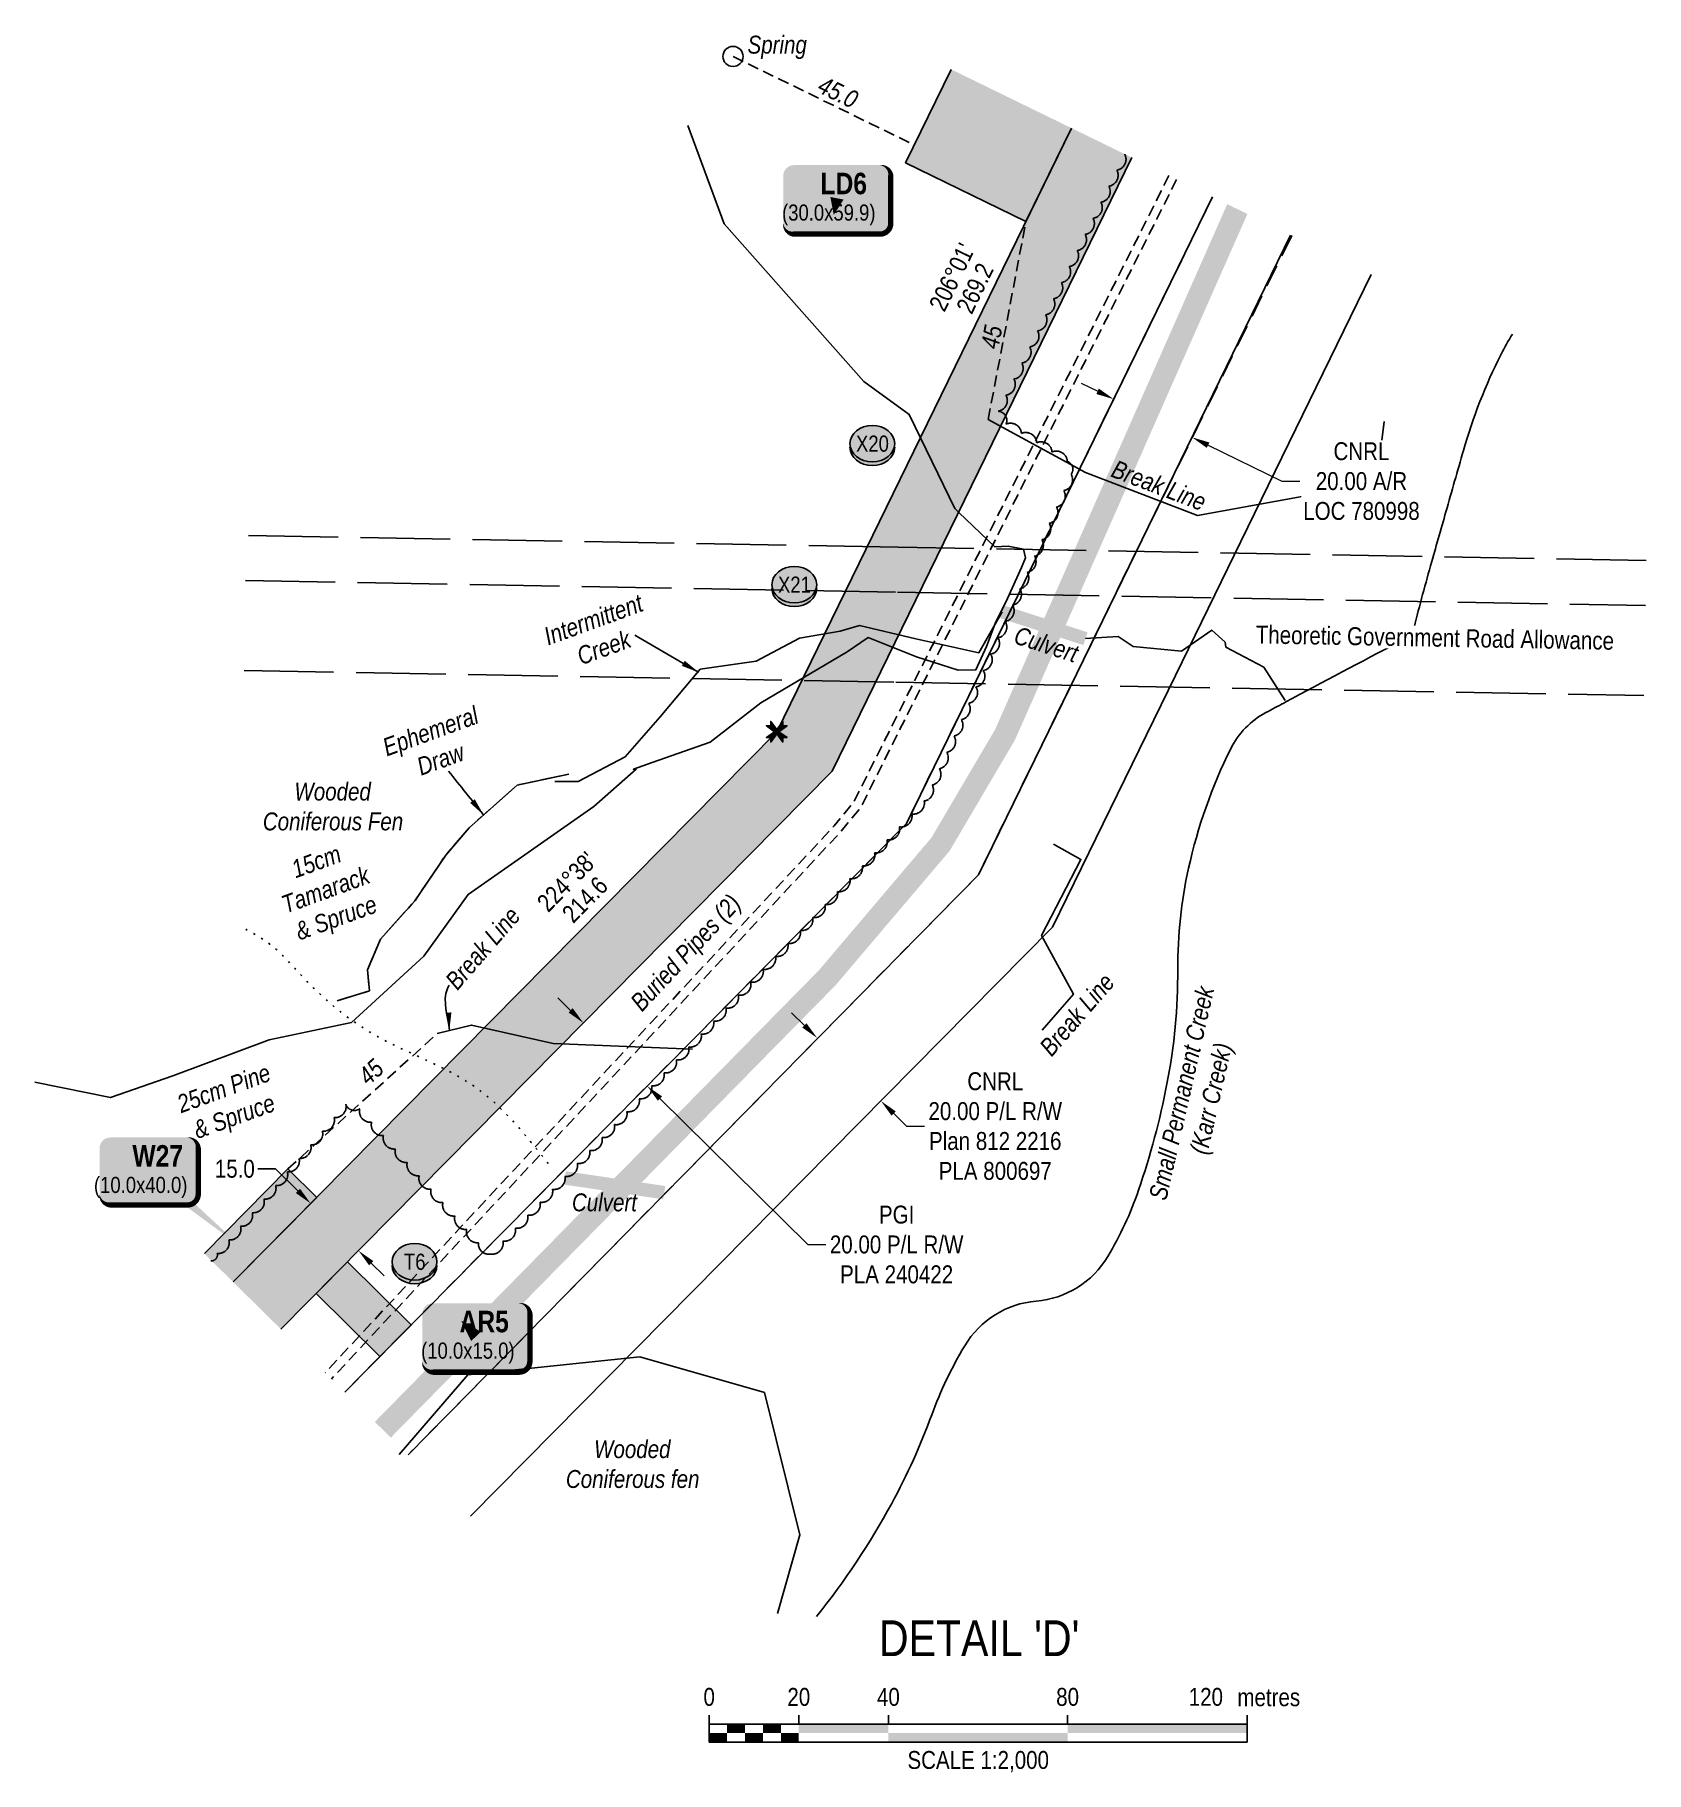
# Model space of a CAD drawing. Extents: x 406232 to 435383, y 6039561 to 6052989.
# Drawn here: x 430633 to 431531, y 6044387 to 6045356 of the extents above; entities that cross this region are included whole.
import ezdxf
from ezdxf.enums import TextEntityAlignment as Align

# ---------------------------------------------------------------- set-up
doc = ezdxf.new("R2010")
doc.units = 0
doc.header["$LTSCALE"] = 5
doc.header["$PDSIZE"] = 0.5
for name, pattern in [('0', [1, 1, 0]), ('foc-ACCESSROAD', [3.75, 2.5, -1.25]), ('foc-TIELINE', [1.875, 1.25, -0.625]), ('foc-TOPO', [1, 0.2, -0.8]), ('foc-TOPO-ephemeral', [6.25, 3.125, -0.625, 0.625, -0.625, 0.625, -0.625]), ('foc-UNSURVEYED', [12.5, 10, -2.5]), ('UG_PIPE', [1.875, 1.25, -0.625])]:
    doc.linetypes.add(name, pattern=pattern)
doc.layers.get('Defpoints').update_dxf_attribs({"color": 9})
for name, color, linetype, lineweight in [('AS-GENERAL', 48, 'Continuous', 18), ('F-AR-T', 190, 'Continuous', 9), ('F-RW-T', 190, 'Continuous', 9), ('T-TIE-T', 201, 'Continuous', 18)]:
    doc.layers.add(name, color=color, linetype=linetype, lineweight=lineweight)
for name, color, linetype in [('AS-PIPE-UG', 44, 'UG_PIPE'), ('AS-PIPE-UG-T', 44, 'Continuous'), ('AS-ROADS', 254, 'Continuous'), ('DETAIL-T', 7, 'Continuous'), ('F-AR', 190, 'foc-ACCESSROAD'), ('F-RW', 190, 'Continuous'), ('L-BD', 7, 'Continuous'), ('L-MON', 1, 'Continuous'), ('L-ROAD-T', 7, 'Continuous'), ('L-USEC', 7, 'foc-UNSURVEYED'), ('P-BUFFER-H 100m', 191, 'Continuous'), ('P-CROSSINGS', 250, 'Continuous'), ('P-PROPOSED', 10, 'Continuous'), ('P-PROPOSED-H', 21, 'Continuous'), ('P-TEMP-BLOCKS', 250, 'Continuous'), ('P-TEMP-H', 41, 'Continuous'), ('P-TEMP_LOG DECK', 46, 'Continuous'), ('P-TEMP_WORKSPACE', 46, 'Continuous'), ('P-TXT', 4, 'Continuous'), ('P-WORKAREA', 113, 'Continuous'), ('P-WORKAREA-H', 111, 'Continuous'), ('T-BUSH', 110, '0'), ('T-BUSH-T', 110, 'Continuous'), ('T-CREEK', 160, 'Continuous'), ('T-DRAW', 143, 'foc-TOPO-ephemeral'), ('T-SLOPE', 48, 'Continuous'), ('T-TIE', 201, 'foc-TIELINE'), ('T-VEGETATION-CHANGE', 104, 'foc-TOPO'), ('T-WATER', 160, 'Continuous'), ('T-WATER-T', 170, 'Continuous'), ('WETLAND', 143, 'Continuous'), ('WETLAND-T', 146, 'Continuous')]:
    doc.layers.add(name, color=color, linetype=linetype)
doc.styles.add('80', font='ARIALN.TTF', dxfattribs={"height": 10})
doc.styles.add('80CG', font='ARIALN.TTF', dxfattribs={"height": 10})
doc.styles.add('80L', font='ARIALN.TTF', dxfattribs={"height": 10})
doc.styles.add('80LS', font='ARIALNI.TTF', dxfattribs={"height": 10})
doc.styles.add('BOLD', font='ARIALNB.TTF')
doc.styles.add('Crossing', font='ARIALN.TTF', dxfattribs={"height": 10})
doc.styles.add('foc-LtypeFont', font='ARIALN.TTF', dxfattribs={"height": 7.349999999999999})
doc.linetypes.add('foc-TOPO-flowdirection-NOLINE', pattern='A,0,[">",foc-LtypeFont,S=0.3,R=0,X=0,Y=-0.945],-20,[">",foc-LtypeFont,S=0.3,R=0,X=0,Y=-0.945],0', length=20)
doc.dimstyles.new('Compass 5 000', dxfattribs={"dimscale": 5, "dimtxt": 9, "dimasz": 2, "dimexe": 0.2, "dimexo": 0.0625, "dimgap": 0.5, "dimtad": 0, "dimtih": 1, "dimtoh": 1, "dimzin": 0, "dimdsep": 46, "dimtxsty": '80CG', "dimcen": 0.1, "dimse1": 1, "dimse2": 1, "dimclrd": 256, "dimclrt": 256, "dimaunit": 1, "dimadec": 4, "dimazin": 0, "dimtfac": 0.06, "dimtofl": 0, "dimtmove": 0, "dimatfit": 1, "dimfxl": 0.2, "dimtolj": 1, "dimtzin": 0, "dimlwd": -1, "dimarcsym": 0})

msp = doc.modelspace()

# ---------------------------------------------------------------- texts
at = {"layer": 'AS-GENERAL', "insert": (431180.4054870396, 6045026.376305022), "char_height": 9.995440000000025, "attachment_point": 1, "rotation": 342.14683381936453, "style": '80L'}
msp.add_mtext_dynamic_manual_height_columns('\\pi0.56829;{\\fArial Narrow|b0|i1|c0|p34;Culvert}', width=36.8092496702588, gutter_width=49.97754999999925, heights=[0], dxfattribs=at)
at = {"layer": 'AS-GENERAL', "insert": (430931.5641550464, 6044709.550263748), "char_height": 9.995440000000025, "attachment_point": 1, "style": '80L'}
msp.add_mtext_dynamic_manual_height_columns('\\pi0.56829;{\\fArial Narrow|b0|i1|c0|p34;Culvert}', width=36.8092496702588, gutter_width=49.97754999999925, heights=[0], dxfattribs=at)
at = {"layer": 'DETAIL-T', "color": 3, "insert": (431159.2575455412, 6044461.360373212), "char_height": 19.99087359999978, "width": 223.7558729327747, "attachment_point": 5, "style": '80CG'}
msp.add_mtext("DETAIL 'D'", dxfattribs=at)
at = {"layer": 'L-BD', "color": 5, "style": '80L'}
for s, rotation, p in [("206°01'", 63.97249999998874, (431144.0541362322, 6045220.816138159)), ('269.2', 63.97249999998874, (431156.8531090468, 6045214.566057)), ("224°38'", 45.36129999999513, (430929.2274021612, 6044883.487984788))]:
    msp.add_text(s, height=9.995436799999908, rotation=rotation, dxfattribs=at).set_placement(p, align=Align.MIDDLE)
msp.add_text('214.6', height=9.995436799999908, rotation=45.36129999999513, dxfattribs=at).set_placement((430932.8339383908, 6044859.789843678))
at = {"layer": 'T-BUSH-T', "char_height": 9.990817808772773, "attachment_point": 1, "rotation": 19.99999999999989, "style": '80L'}
for s, insert in [('\\pi21.13138;{\\fArial Narrow|b0|i1|c0|p34;15cm \\P\\pi9.15058;Tamarack \\P\\pi11.23597;& Spruce}', (430754.7786247779, 6044887.488832094)), ('\\pi7.62401;{\\fArial Narrow|b0|i1|c0|p34;25cm Pine \\P\\pi11.23597;& Spruce}', (430703.6445714823, 6044761.064862932))]:
    msp.add_mtext_dynamic_manual_height_columns(s, width=68.36428745850274, gutter_width=49.97754999999924, heights=[0], dxfattribs=dict(at, insert=insert))
at = {"layer": 'T-SLOPE', "char_height": 9.99543679999995, "attachment_point": 1, "style": '80L'}
for insert, rotation in [((431235.6927327825, 6045119.010612455), 339.1035813583093), ((430860.7052619016, 6044828.963546194), 49.103245501674536), ((431192.0955147537, 6044791.903334096), 49.103245501674536)]:
    msp.add_mtext_dynamic_manual_height_columns('{\\fArial Narrow|b0|i1|c0|p34;Break Line}', width=54.55667586977341, gutter_width=49.97718399999987, heights=[0], dxfattribs=dict(at, insert=insert, rotation=rotation))
at = {"layer": 'T-TIE-T', "style": '80LS'}
for s, height, rotation, p in [('45.0', 9.99543679999995, 333.9724999999909, (431080.5286093293, 6045323.952555947)), ('45', 9.995436799999888, 79.2067387760484, (431166.2024595778, 6045187.350336883)), ('45', 9.995436799999888, 42.23526706352379, (430819.9965962134, 6044777.258920734))]:
    msp.add_text(s, height=height, rotation=rotation, dxfattribs=at).set_placement(p, align=Align.MIDDLE)
at = {"layer": 'T-WATER', "insert": (431030.0503090263, 6045355.484245631), "char_height": 9.99543679999995, "attachment_point": 1, "style": '80L'}
msp.add_mtext_dynamic_manual_height_columns('{\\fArial Narrow|b0|i1|c0|p34;Spring}', width=10.04661066535373, gutter_width=49.97718399999987, heights=[0], dxfattribs=at)
at = {"layer": 'T-WATER-T', "attachment_point": 1, "style": '80L'}
for s, width, gutter_width, insert, char_height, rotation in [('\\pi0.32611;{\\fArial Narrow|b0|i1|c0|p34;Intermittent \\P\\pi13.86018;Creek}', 57.82939733225601, 49.97718399999953, (430915.1245242187, 6045024.488146996), 9.995436799999862, 19.999999999999986), ('\\pi0.32611;{\\fArial Narrow|b0|i1|c0|p34;Ephemeral \\P\\pi14.58632;Draw}', 55.95440066104183, 49.97718399999954, (430825.1743935422, 6044962.588381311), 9.995436799999862, 19.999999999999986), ('\\pi1.04344;{\\fArial Narrow|b0|i1|c0|p34;Small Permanent Creek\\P\\pi31.04327;(Karr Creek)}', 123.4293682254424, 49.97754999999923, (431253.5441493575, 6044706.318991778), 9.995397199999928, 77.22901964408976)]:
    msp.add_mtext_dynamic_manual_height_columns(s, width=width, gutter_width=gutter_width, heights=[0], dxfattribs=dict(at, insert=insert, char_height=char_height, rotation=rotation))
at = {"layer": 'WETLAND-T', "attachment_point": 1, "style": '80L'}
for s, width, insert, char_height in [('\\pi23.82845;{\\fArial Narrow|b0|i1|c0|p34;Wooded \\P\\pi6.23075;Coniferous Fen}', 89.43182399259692, (430753.5006567487, 6044938.764530953), 9.995436799999862), ('\\pi23.82845;{\\fArial Narrow|b0|i1|c0|p34;Wooded \\P\\pi8.13643;Coniferous fen}', 89.43182399259689, (430920.6302420099, 6044571.870230955), 9.995436799999858)]:
    msp.add_mtext_dynamic_manual_height_columns(s, width=width, gutter_width=49.97718399999953, heights=[0], dxfattribs=dict(at, insert=insert, char_height=char_height))

# ---------------------------------------------------------------- blocks, each defined once
blk = doc.blocks.new('*D574')
at = {"layer": 'Defpoints', "color": 0, "transparency": 16777216}
for p in [(430985.9748869627, 6044852.702265739), (431021.542876373, 6044817.565281069), (430938.503186862, 6044804.648258196)]:
    blk.add_point(p, dxfattribs=at)
at = {"layer": 'F-RW-T', "transparency": 16777216}
for p, q in [((430931.3891472733, 6044811.676091485), (430924.2751076845, 6044818.703924773)), ((430981.1852158606, 6044762.483440237), (431063.6717186198, 6044680.996490002)), ((431063.6717186198, 6044680.996490002), (431073.6717186198, 6044680.996490002))]:
    blk.add_line(p, q, dxfattribs=at)
for points in [[(430932.5604528217, 6044812.86176475), (430930.2178417249, 6044810.49041822), (430938.503186862, 6044804.648258196)], [(430982.356521409, 6044763.669113502), (430980.0139103122, 6044761.297766972), (430974.0711762719, 6044769.511273525)]]:
    blk.add_solid(points, dxfattribs=at)
at = {"layer": 'F-RW-T', "transparency": 16777216, "insert": (431113.2112820577, 6044680.996490002), "char_height": 10, "attachment_point": 5, "style": '80CG', "bg_fill": 3, "box_fill_scale": 1.1, "bg_fill_color": 256, "bg_fill_true_color": 13158600, "bg_fill_transparency": 0}
blk.add_mtext('\\A1;PGI\\P20.00 P/L R/W\\PPLA 240422', dxfattribs=at)
blk = doc.blocks.new('*D573')
at = {"layer": 'Defpoints', "color": 0, "transparency": 16777216}
for p in [(431075.7950012917, 6044803.238936667), (431111.3503604392, 6044768.114695778), (431104.4408834036, 6044761.120411167)]:
    blk.add_point(p, dxfattribs=at)
at = {"layer": 'F-RW-T', "transparency": 16777216}
for p, q in [((431061.7714579999, 6044803.27245835), (431054.6573917451, 6044810.300264645)), ((431111.5549496589, 6044754.092604872), (431118.6690159142, 6044747.064798577)), ((431118.6690159142, 6044747.064798577), (431128.6690159147, 6044747.064798577))]:
    blk.add_line(p, q, dxfattribs=at)
for points in [[(431062.9427590491, 6044804.458136059), (431060.6001569508, 6044802.086780641), (431068.8855242552, 6044796.244652055)], [(431112.7262507081, 6044755.278282581), (431110.3836486097, 6044752.906927163), (431104.4408834036, 6044761.120411167)]]:
    blk.add_solid(points, dxfattribs=at)
at = {"layer": 'F-RW-T', "transparency": 16777216, "insert": (431168.2085793526, 6044747.064798577), "char_height": 10, "attachment_point": 5, "style": '80CG', "bg_fill": 3, "box_fill_scale": 1.1, "bg_fill_color": 256, "bg_fill_true_color": 13158600, "bg_fill_transparency": 0}
blk.add_mtext('\\A1;CNRL\\P20.00 P/L R/W\\PPlan 812 2216\\PPLA 800697', dxfattribs=at)
blk = doc.blocks.new('*D575')
at = {"layer": 'Defpoints', "color": 0, "transparency": 16777216}
for p in [(430786.4008049648, 6044703.939371939), (430774.4203144503, 6044691.806813184), (430801.0913376175, 6044665.470081871)]:
    blk.add_point(p, dxfattribs=at)
at = {"layer": 'P-TXT', "transparency": 16777216}
for p, q in [((430766.8475769432, 6044723.247521816), (430756.8475769437, 6044723.247521817)), ((430779.2852851665, 6044710.965706546), (430766.8475769432, 6044723.247521816)), ((430820.1873479299, 6044670.57630602), (430827.3028677278, 6044663.549971413))]:
    blk.add_line(p, q, dxfattribs=at)
for points in [[(430780.4563409341, 6044712.151626512), (430778.1142293983, 6044709.779786579), (430786.4008049648, 6044703.939371939)], [(430821.3584036976, 6044671.762225986), (430819.0162921618, 6044669.390386053), (430813.0718281316, 6044677.602640627)]]:
    blk.add_solid(points, dxfattribs=at)
at = {"layer": 'P-TXT', "transparency": 16777216, "insert": (430744.0951894945, 6044723.247521817), "char_height": 10, "attachment_point": 5, "style": '80CG'}
blk.add_mtext('\\A1;15.0', dxfattribs=at)
blk = doc.blocks.new('TEMP')
h = blk.add_hatch(color=255)
h.dxf.hatch_style = 1
h.paths.add_polyline_path([(-5.274161e-10, 0.2514284397220763), (-0.6656854269836912, 1.152061669657268), (-0.6656854269836914, 0.6656854303339061), (-1.152061663105632, 0.6656854303339061), (-0.2514284404497629, 5.273253e-10), (-1.152061661774314, -0.665685419564579), (-0.6656854224511335, -0.6656854195645793), (-0.6656854224511335, -1.152061655686338), (-5.273251e-10, -0.2514284436956587), (0.6656854183820542, -1.152061663420681), (0.6656854183820542, -0.6656854208922597), (1.152061656810019, -0.6656854053035205), (0.2514284429676993, 5.273253e-10), (1.152061671303363, 0.6656854258011663), (0.6656854287749412, 0.6656854258011663), (0.6656854131859291, 1.15206166422904)])
h.paths.add_polyline_path([(0.5656854229146121, 0.8485281473411305), (0.5656854319800914, 0.5656854258011663), (0.8485281444547581, 0.5656854258011663), (0.0831890339399251, 0), (0.8485281399220186, -0.5656854150320215), (0.5656854183820542, -0.5656854240973189), (0.5656854183820542, -0.8485281365719859), (0, -0.08318903609469999), (-0.5656854224511337, -0.8485281320390644), (-0.5656854224511337, -0.5656854195645792), (-0.8485281349258001, -0.5656854195645794), (-0.0831890328488955, 0), (-0.8485281394583584, 0.5656854303339058), (-0.5656854269836913, 0.5656854303339061), (-0.5656854269836913, 0.8485281428085727), (0, 0.0831890306941206)], flags=16)
h = blk.add_hatch(color=1)
h.dxf.hatch_style = 1
h.paths.add_polyline_path([(0, 0.0831890306941205), (-0.5656854269836911, 0.8485281428085727), (-0.5656854269836912, 0.5656854303339061), (-0.8485281394583578, 0.5656854303339061), (-0.0831890328488953, -1e-16), (-0.8485281349258001, -0.5656854195645793), (-0.5656854224511337, -0.5656854195645793), (-0.5656854224511337, -0.848528132039064), (0, -0.08318903609469999), (0.5656854183820542, -0.8485281365719856), (0.5656854183820542, -0.5656854240973191), (0.8485281399220184, -0.5656854150320213), (0.0831890339399251, -1e-16), (0.8485281444547581, 0.5656854258011663), (0.5656854319800914, 0.5656854258011663), (0.5656854229146121, 0.8485281473411308)])
at = {"color": 1}
for p, q in [((-0.0831890328488953, 0), (0.0831890339399252, 0)), ((0, 0.0831890306941205), (0, -0.08318903609469999))]:
    blk.add_line(p, q, dxfattribs=at)
at = {"color": 255, "flags": 128}
blk.add_lwpolyline([(-0.251428440449763, 5.27325e-10), (-1.152061663105632, 0.6656854303339061), (-0.6656854269836914, 0.6656854303339061), (-0.6656854269836914, 1.152061669657268), (-5.274159999999999e-10, 0.2514284397220763), (0.6656854131859291, 1.15206166422904), (0.6656854287749412, 0.6656854258011663), (1.152061671303363, 0.6656854258011663), (0.2514284429676991, 5.27325e-10), (1.152061656810019, -0.6656854053035204), (0.6656854183820542, -0.6656854208922596), (0.6656854183820542, -1.152061663420681), (-5.27325e-10, -0.2514284436956586), (-0.6656854224511335, -1.152061655686338), (-0.6656854224511335, -0.6656854195645793), (-1.152061661774314, -0.6656854195645793)], close=True, dxfattribs=at)
at = {"color": 1, "flags": 128}
blk.add_lwpolyline([(-0.0831890328488953, 0), (-0.8485281394583578, 0.5656854303339061), (-0.5656854269836913, 0.5656854303339061), (-0.5656854269836913, 0.8485281428085727), (0, 0.0831890306941205), (0.5656854229146121, 0.8485281473411305), (0.5656854319800914, 0.5656854258011663), (0.8485281444547581, 0.5656854258011663), (0.0831890339399252, 0), (0.8485281399220184, -0.5656854150320214), (0.5656854183820542, -0.5656854240973189), (0.5656854183820542, -0.8485281365719856), (0, -0.08318903609469999), (-0.5656854224511335, -0.848528132039064), (-0.5656854224511335, -0.5656854195645792), (-0.8485281349258001, -0.5656854195645792)], close=True, dxfattribs=at)
blk = doc.blocks.new('*D576')
at = {"layer": 'Defpoints', "color": 0, "transparency": 16777216}
for p in [(431249.5448304645, 6045184.004450556), (431293.19040319, 6045162.719800327), (431277.9224241413, 6045131.41180688)]:
    blk.add_point(p, dxfattribs=at)
at = {"layer": 'F-AR-T', "transparency": 16777216}
for p, q in [((431225.2886904327, 6045157.079716414), (431216.300529449, 6045161.462975719)), ((431286.910585125, 6045127.028547575), (431328.1360497777, 6045106.924112212)), ((431328.1360497777, 6045106.924112212), (431338.1360497773, 6045106.924112212))]:
    blk.add_line(p, q, dxfattribs=at)
for points in [[(431226.0192336498, 6045158.577743245), (431224.5581472151, 6045155.581689583), (431234.2768514163, 6045152.69645711)], [(431287.6411283421, 6045128.526574406), (431286.1800419074, 6045125.530520744), (431277.9224241413, 6045131.41180688)]]:
    blk.add_solid(points, dxfattribs=at)
at = {"layer": 'F-AR-T', "transparency": 16777216, "insert": (431372.4505108963, 6045106.924112211), "char_height": 10, "attachment_point": 5, "style": '80CG', "bg_fill": 3, "box_fill_scale": 1.1, "bg_fill_color": 256, "bg_fill_true_color": 13158600, "bg_fill_transparency": 0}
blk.add_mtext('\\A1;CNRL\\P20.00 A/R\\PLOC 780998', dxfattribs=at)
blk = doc.blocks.new('*U379')
at = {"color": 0}
for p, q in [((-150.0000000000342, 0), (-150.0000000000342, 15.00000000000273)), ((-150.0000000000342, 10.00000000000182), (150.2392182250246, 10.00000000000159)), ((-100.0000000000232, 10.00000000000182), (-100.0000000000232, 15.00000000000273)), ((-50.00000000001134, 10.00000000000182), (-50.00000000001134, 15.00000000000273)), ((50.00000000001134, 10.00000000000182), (50.00000000001134, 15.00000000000273)), ((150.2392182250246, -2.274e-13), (150.2392182250246, 15.0000000000025)), ((-150.0000000000342, 0), (150.2392182250246, -2.274e-13))]:
    blk.add_line(p, q, dxfattribs=at)
for points in [[(-140.0000000000342, 10.00000000000091), (-130.0000000000232, 10.00000000000091), (-140.0000000000342, 5), (-130.0000000000232, 5)], [(-120.0000000000342, 10.00000000000091), (-110.0000000000233, 10.00000000000091), (-120.0000000000342, 5), (-110.0000000000233, 5)], [(-100.0000000000232, 10.00000000000182), (-50.00000000001134, 10.00000000000182), (-100.0000000000232, 5.000000000000909), (-50.00000000001134, 5.000000000000909)], [(50.00000000001134, 10.00000000000182), (150.2392182250246, 10.00000000000159), (50.00000000001134, 5.000000000000909), (150.2392182250246, 5.000000000000682)], [(-150.0000000000342, 5.000000000000909), (-140.0000000000233, 5.000000000000909), (-150.0000000000342, 0), (-140.0000000000233, 0)], [(-130.0000000000342, 5.000000000000909), (-120.0000000000233, 5.000000000000909), (-130.0000000000342, 0), (-120.0000000000233, 0)], [(-110.0000000000342, 5.000000000000909), (-100.0000000000232, 5.000000000000909), (-110.0000000000342, 0), (-100.0000000000232, 0)], [(-50.00000000001134, 5.000000000000909), (50.00000000001134, 5.000000000000909), (-50.00000000001134, 0), (50.00000000001134, 0)]]:
    blk.add_solid(points, dxfattribs=at)
at = {"color": 0, "style": '80'}
blk.add_text('metres', height=10.00000000000227, dxfattribs=at).set_placement((162.2392182250246, 20.0000000000025), align=Align.CENTER)
for s, insert, char_height, attachment_point in [('0', (-150.0000000000342, 30.21145975443656), 10, 2), ('20', (-100.0000000000232, 30.21145975443656), 10, 2), ('40', (-50.00000000001134, 30.21145975443656), 10, 2), ('80', (50.00000000001134, 30.21145975443656), 10, 2), ('120', (136.6959500629242, 30.21828103683765), 10, 3), ('SCALE 1:2,000', (0.1196091124951968, -5.000000000000114), 10.00000000000227, 2)]:
    blk.add_mtext(s, dxfattribs=dict(at, insert=insert, char_height=char_height, attachment_point=attachment_point))
blk = doc.blocks.new('*U536')
h = blk.add_hatch(color=191)
edge = h.paths.add_edge_path()
edge.add_line((-23.99999999999998, -20), (23.99999999999998, -20))
edge.add_arc((23.99999999999998, -14), 6, 270, 360)
edge.add_line((29.99999999999998, -14), (29.99999999999998, 12.5))
edge.add_arc((23.99999999999998, 12.5), 6, 0, 90)
edge.add_line((23.99999999999998, 18.5), (-23.99999999999998, 18.5))
edge.add_arc((-23.99999999999998, 12.5), 6, 90, 180)
edge.add_line((-29.99999999999998, 12.5), (-29.99999999999998, -14))
edge.add_arc((-23.99999999999998, -14), 6, 180, 270)
at = {"color": 250, "flags": 128}
blk.add_lwpolyline([(-23.99999999999998, -20, 3, 3, 0), (23.99999999999998, -20, 3, 3, 0.414213562373095), (29.99999999999998, -14, 3, 3, 0), (29.99999999999998, 12.5, 3, 0, 0.414213562373095), (23.99999999999998, 18.5, 0, 0, 0), (-23.99999999999998, 18.5, 0, 0, 0.414213562373095), (-29.99999999999998, 12.5, 0, 0, 0), (-29.99999999999998, -14, 0, 3, 0.414213562373095)], format="xyseb", close=True, dxfattribs=at)
at = {"flags": 128}
blk.add_lwpolyline([(-1.823643139789645, -9.321823147939796, 0, 7.5, 0), (-3.398394867633905e-15, 0, 0, 0, 0)], format="xyseb", dxfattribs=at)
at = {"color": 250}
for tag, p, height, style in [('TEMP_AREA_W1_001', (-9.212824010914055, 2.244292974654144), 12, 'BOLD'), ('ENTER_TEXT_001', (-30.65893587994544, -12.47010782646594), 9, '80')]:
    blk.add_attdef(tag, p, '', height=height, dxfattribs=dict(at, style=style))
blk = doc.blocks.new('xing2')
h = blk.add_hatch(color=50)
h.dxf.hatch_style = 1
edge = h.paths.add_edge_path()
edge.add_ellipse((0, 0), major_axis=(-12.5, 0), ratio=0.8162973455633619, start_angle=0, end_angle=360)
h = blk.add_hatch(color=250)
h.dxf.hatch_style = 1
edge = h.paths.add_edge_path()
edge.add_ellipse((0, -2.047489049626165), major_axis=(-12.5, 0), ratio=0.8162973455633619, start_angle=0, end_angle=180)
edge.add_line((12.5, -2.047489049626165), (12.5, 0))
edge.add_ellipse((0, 0), major_axis=(-12.5, 0), ratio=0.8162973455633619, start_angle=0, end_angle=180, ccw=False)
edge.add_line((-12.5, 0), (-12.5, -2.047489049626165))
at = {"color": 250}
blk.add_ellipse((0, 0), major_axis=(-12.5, 0), ratio=0.8162973455633619, dxfattribs=at)
blk.add_ellipse((0, -2.047489049626165), major_axis=(-12.5, 0), ratio=0.8162973455633619, start_param=0, end_param=3.141592653589793, dxfattribs=at)
at = {"color": 250, "style": 'Crossing'}
blk.add_attdef('CROSSING', text='', height=9, dxfattribs=at).set_placement((0.08916442567715421, 0.0199513138486509), align=Align.MIDDLE_CENTER)
at = {"color": 250, "style": 'Crossing', "flags": 1}
for tag, p in [('OWNER', (0.08916442567715421, -12.49201765665748)), ('DESCRIPTION', (0.08916442567715421, -25.770021277247)), ('LOCATION', (0.08916442567715421, -39.30337514164421)), ('DWG_REF', (0.08916442567715421, -52.83672900604233))]:
    blk.add_attdef(tag, text='', height=9, dxfattribs=at).set_placement(p, align=Align.MIDDLE_CENTER)
blk = doc.blocks.new('xing3')
h = blk.add_hatch(color=250)
h.dxf.hatch_style = 1
edge = h.paths.add_edge_path()
edge.add_ellipse((0, -2.047489049626165), major_axis=(-12.5, 0), ratio=0.8162973455633619, start_angle=0, end_angle=180)
edge.add_line((12.5, -2.047489049626165), (12.5, 0))
edge.add_ellipse((0, 0), major_axis=(-12.5, 0), ratio=0.8162973455633619, start_angle=0, end_angle=180, ccw=False)
edge.add_line((-12.5, 0), (-12.5, -2.047489049626165))
at = {"layer": 'P-BUFFER-H 100m'}
h = blk.add_hatch(color=256, dxfattribs=at)
h.dxf.hatch_style = 1
edge = h.paths.add_edge_path()
edge.add_ellipse((0, 0), major_axis=(-12.5, 0), ratio=0.8162973455633619, start_angle=0, end_angle=360)
at = {"color": 250}
blk.add_ellipse((0, 0), major_axis=(-12.5, 0), ratio=0.8162973455633619, dxfattribs=at)
blk.add_ellipse((0, -2.047489049626165), major_axis=(-12.5, 0), ratio=0.8162973455633619, start_param=0, end_param=3.141592653589793, dxfattribs=at)
at = {"color": 250, "style": 'Crossing'}
blk.add_attdef('CROSSING', text='', height=9, dxfattribs=at).set_placement((0.08916442567715421, 0.0199513138486509), align=Align.MIDDLE_CENTER)
at = {"color": 250, "style": 'Crossing', "flags": 1}
for tag, p in [('OWNER', (0.08916442567715421, -12.49201765665748)), ('DESCRIPTION', (0.08916442567715421, -25.770021277247)), ('LOCATION', (0.08916442567715421, -39.30337514164421)), ('DWG_REF', (0.08916442567715421, -52.83672900604233))]:
    blk.add_attdef(tag, text='', height=9, dxfattribs=at).set_placement(p, align=Align.MIDDLE_CENTER)
blk = doc.blocks.new('*U607')
h = blk.add_hatch(color=111)
edge = h.paths.add_edge_path()
edge.add_line((-23.99999999999998, -20), (23.99999999999998, -20))
edge.add_arc((23.99999999999998, -14), 6, 270, 360)
edge.add_line((29.99999999999998, -14), (29.99999999999998, 12.5))
edge.add_arc((23.99999999999998, 12.5), 6, 0, 90)
edge.add_line((23.99999999999998, 18.5), (-23.99999999999998, 18.5))
edge.add_arc((-23.99999999999998, 12.5), 6, 90, 180)
edge.add_line((-29.99999999999998, 12.5), (-29.99999999999998, -14))
edge.add_arc((-23.99999999999998, -14), 6, 180, 270)
at = {"color": 250, "flags": 128}
blk.add_lwpolyline([(-23.99999999999998, -20, 3, 3, 0), (23.99999999999998, -20, 3, 3, 0.414213562373095), (29.99999999999998, -14, 3, 3, 0), (29.99999999999998, 12.5, 3, 0, 0.414213562373095), (23.99999999999998, 18.5, 0, 0, 0), (-23.99999999999998, 18.5, 0, 0, 0.414213562373095), (-29.99999999999998, 12.5, 0, 0, 0), (-29.99999999999998, -14, 0, 3, 0.414213562373095)], format="xyseb", close=True, dxfattribs=at)
at = {"flags": 128}
blk.add_lwpolyline([(-8.377104124912258, 8.773261924962128, 0, 7.5, 0), (-3.398394867633904e-15, -1.97215226305253e-31, 0, 0, 0)], format="xyseb", dxfattribs=at)
at = {"color": 250}
for tag, p, height, style in [('TEMP_AREA_W1_001', (-9.212824010914055, 2.244292974654144), 12, 'BOLD'), ('ENTER_TEXT_001', (-30.65893587994544, -12.47010782646594), 9, '80')]:
    blk.add_attdef(tag, p, '', height=height, dxfattribs=dict(at, style=style))
blk = doc.blocks.new('*U1028')
h = blk.add_hatch(color=191)
edge = h.paths.add_edge_path()
edge.add_line((-21.49999999999998, -19.14915521729633), (21.49999999999998, -19.14915521729633))
edge.add_arc((21.49999999999998, -13.14915521729633), 6, 270, 360)
edge.add_line((27.49999999999998, -13.14915521729633), (27.49999999999998, 12.5))
edge.add_arc((21.49999999999998, 12.5), 6, 0, 90)
edge.add_line((21.49999999999998, 18.5), (-21.49999999999998, 18.5))
edge.add_arc((-21.49999999999998, 12.5), 6, 90, 180)
edge.add_line((-27.49999999999998, 12.5), (-27.49999999999998, -13.14915521729633))
edge.add_arc((-21.49999999999998, -13.14915521729633), 6, 180, 270)
at = {"color": 250, "flags": 128}
blk.add_lwpolyline([(-21.49999999999998, -19.14915521729633, 3, 3, 0), (21.49999999999998, -19.14915521729633, 3, 3, 0.414213562373095), (27.49999999999998, -13.14915521729633, 3, 3, 0), (27.49999999999998, 12.5, 3, 0, 0.414213562373095), (21.49999999999998, 18.5, 0, 0, 0), (-21.49999999999998, 18.5, 0, 0, 0.414213562373095), (-27.49999999999998, 12.5, 0, 0, 0), (-27.49999999999998, -13.14915521729633, 0, 3, 0.414213562373095)], format="xyseb", close=True, dxfattribs=at)
at = {"flags": 128}
blk.add_lwpolyline([(52.29815469492784, -43.20008055797814, 0, 7.5, 0), (-3.398394867633905e-15, 0, 0, 0, 0)], format="xyseb", dxfattribs=at)
at = {"color": 250}
for tag, p, height, style in [('TEMP_AREA_W1_001', (-9.212824010914055, 2.244292974654144), 12, 'BOLD'), ('ENTER_TEXT_001', (-30.65893587994544, -12.47010782646594), 9, '80')]:
    blk.add_attdef(tag, p, '', height=height, dxfattribs=dict(at, style=style))

# ---------------------------------------------------------------- dimensions: what is measured, and where the dimension line sits
at = {"layer": 'P-TXT'}
dim = msp.add_linear_dim(base=(430786.4008049648, 6044703.939371939), p1=(430801.0913376173, 6044665.470081873), p2=(430774.42031445, 6044691.806813186), angle=135.36132936891897, text='15.0', dimstyle='Compass 5 000', dxfattribs=at)
dim.commit()
dim.dimension.update_dxf_attribs({"geometry": '*D575', "text_midpoint": (430744.0951894945, 6044723.247521817), "dimtype": 161})

# ---------------------------------------------------------------- hatches: boundary and pattern name
at = {"layer": 'P-PROPOSED-H'}
h = msp.add_hatch(color=256, dxfattribs=at)
h.dxf.hatch_style = 1
h.paths.add_polyline_path([(430743.1409069101, 6044660.130376413), (430769.8119300818, 6044633.793645135), (431077.3103177004, 6044945.195106665), (431244.448226224, 6045287.461631209), (431210.7667188119, 6045303.90921314), (431046.3238521199, 6044967.161619696)])
at = {"layer": 'P-TEMP-H'}
h = msp.add_hatch(color=256, dxfattribs=at)
h.dxf.hatch_style = 1
h.paths.add_polyline_path([(431210.7667188112, 6045303.909213119), (431143.6282473739, 6045336.694726433), (431118.184494325, 6045284.590778222), (431185.3229657636, 6045251.80526493)])
h = msp.add_hatch(color=256, dxfattribs=at)
h.dxf.hatch_style = 1
h.paths.add_polyline_path([(430727.0938978855, 6044675.976253901), (430743.1409069136, 6044660.130376443), (430789.7560873851, 6044707.337242905), (430773.7090783569, 6044723.183120373)])
at = {"layer": 'P-WORKAREA-H'}
h = msp.add_hatch(color=256, dxfattribs=at)
h.dxf.hatch_style = 1
h.paths.add_polyline_path([(430806.9432251911, 6044671.396247407), (430842.5044485361, 6044636.280744733), (430824.9466276648, 6044618.500062663), (430789.3854043166, 6044653.615565242)])

# ---------------------------------------------------------------- linework, layer by layer
at = {"layer": 'AS-GENERAL', "const_width": 7.49999999999995, "flags": 128}
for points in [[(431218.4987728445, 6045019.070362478), (431172.0205652114, 6045034.040470685)], [(430928.2380652113, 6044718.192970715), (430983.6030652077, 6044709.962970654)]]:
    msp.add_lwpolyline(points, dxfattribs=at)
at = {"layer": 'AS-PIPE-UG', "flags": 128}
for points in [[(431265.0511936705, 6045277.400650503), (431102.6755652091, 6044954.665470681), (431089.2305652091, 6044927.680470625), (431078.3605652092, 6044914.632970668), (430794.4567596783, 6044609.457711301)], [(431269.3883075674, 6045275.28272168), (431106.9244173432, 6044952.372114218), (431093.1430868833, 6044924.712076801), (431081.6670580822, 6044910.937147121), (430797.9721236752, 6044605.986408483)]]:
    msp.add_lwpolyline(points, dxfattribs=at)
at = {"layer": 'AS-ROADS', "const_width": 12.49424649999993, "flags": 128}
msp.add_lwpolyline([(430826.6277882814, 6044577.68991106), (431074.595565206, 6044829.967970518), (431137.7080652026, 6044904.367970665), (431173.6355652027, 6044965.410470611), (431302.9605652009, 6045258.177970631), (431303.2397983771, 6045258.752132312)], dxfattribs=at)
at = {"layer": 'F-AR'}
for points in [[(430805.3731534235, 6044598.678142508), (431118.6254414498, 6044915.906538649), (431118.6254414498, 6044915.906538649), (431289.3567248443, 6045265.531608824)], [(431333.5357840508, 6045243.957791265), (431250.0862770478, 6045074.331959703), (431213.6230720127, 6044999.565839591), (431158.8872857874, 6044887.350505351), (430840.7888941355, 6044563.706299021)]]:
    msp.add_lwpolyline(points, dxfattribs=at)
at = {"layer": 'F-RW'}
for points in [[(430769.8119301067, 6044633.793645107), (431077.3103176946, 6044945.195106653), (431244.4482262339, 6045287.461631203)], [(431289.3567248443, 6045265.531608824), (431118.6254414498, 6044915.906538649), (430805.3731534235, 6044598.678142508)], [(430840.7888941364, 6044563.706299019), (431158.8872857874, 6044887.350505351), (431213.6230720127, 6044999.565839591), (431250.0862770478, 6045074.331959703), (431332.9477869729, 6045244.244926013)], [(431377.8610593082, 6045222.312572497), (431305.2164009167, 6045073.34924484), (431268.7535685463, 6044998.583451355), (431200.2203548725, 6044858.075488669), (430875.5303901411, 6044529.400249387)]]:
    msp.add_lwpolyline(points, dxfattribs=at)
at = {"layer": 'L-USEC'}
for p, q in [((431114.1411556221, 6045070.137849334), (430750.5637338803, 6045076.617692008)), ((431531.2819752608, 6045062.704220667), (431114.1411556221, 6045070.137849334)), ((430750.1158693337, 6045051.488465189), (431113.743847437, 6045045.008549122)), ((431113.7439679889, 6045045.008546916), (431530.8341063893, 6045037.574924774)), ((430749.220084724, 6045001.226896516), (431112.8481771863, 6044994.746978408)), ((431112.8481771863, 6044994.746978408), (431529.9383155933, 6044987.313356265))]:
    msp.add_line(p, q, dxfattribs=at)
at = {"layer": 'P-TEMP_LOG DECK', "flags": 128}
msp.add_lwpolyline([(431143.6282473737, 6045336.694726434), (431118.184494325, 6045284.590778222), (431185.3229657636, 6045251.80526493), (431210.7667188113, 6045303.909213119)], dxfattribs=at)
at = {"layer": 'P-TEMP_WORKSPACE', "flags": 128}
msp.add_lwpolyline([(430743.1409069148, 6044660.130376444), (430789.7560873851, 6044707.337242905), (430773.7090783569, 6044723.183120373), (430727.0938978854, 6044675.9762539)], dxfattribs=at)
at = {"layer": 'P-WORKAREA', "flags": 128}
msp.add_lwpolyline([(430806.9432251911, 6044671.396247407), (430842.5044485361, 6044636.280744733), (430824.9466276648, 6044618.500062663), (430789.3854043166, 6044653.615565242)], close=True, dxfattribs=at)
at = {"layer": 'T-BUSH', "flags": 128}
msp.add_lwpolyline([(431240.3960945375, 6045289.450556078, -0.52056705), (431235.9827459583, 6045280.482216734, -0.52056705), (431231.5693973755, 6045271.51387736, -0.52056705), (431227.1560487963, 6045262.545537986, -0.52056705), (431222.7427002135, 6045253.577198612, -0.52056705), (431218.3293516324, 6045244.608859208, -0.52056705), (431213.9160030533, 6045235.640519835, -0.52056705), (431209.5026544704, 6045226.672180461, -0.52056705), (431205.0893058912, 6045217.703841116, -0.52056705), (431200.6759573083, 6045208.735501743, -0.52056705), (431196.2626087292, 6045199.767162369, -0.52056705), (431191.8492601463, 6045190.798822965, -0.52056705), (431187.4359115653, 6045181.830483591, -0.52056705), (431183.0225629861, 6045172.862144218, -0.52056705), (431178.6092144033, 6045163.893804873, -0.52056705), (431174.1958658241, 6045154.925465499, -0.52056705), (431169.7825172412, 6045145.957126125, -0.52056705), (431174.2634735095, 6045138.777628832, -0.52056705), (431182.8006329142, 6045133.579007301, -0.52056705), (431191.3377923206, 6045128.380385742, -0.52056705), (431199.8749517252, 6045123.181764152, -0.52056705), (431208.412111128, 6045117.983142592, -0.52056705), (431210.5031500342, 6045110.778492364, -0.52056705), (431206.4234833489, 6045101.653522445, -0.52056705), (431202.3438166635, 6045092.528552467, -0.52056705), (431198.2641499783, 6045083.403582549, -0.52056705), (431194.184483293, 6045074.278612571, -0.52056705), (431190.1048166077, 6045065.153642652, -0.52056705), (431186.0251499224, 6045056.028672674, -0.52056705), (431181.9454832371, 6045046.903702755, -0.52056705), (431177.8658165518, 6045037.778732806, -0.52056705), (431173.7861498665, 6045028.653762829, -0.52056705), (431169.7064831812, 6045019.528792909, -0.52056705), (431165.626816496, 6045010.403822931, -0.52056705), (431161.5471498106, 6045001.278853012, -0.52056705), (431157.4674831253, 6044992.153883034, -0.52056705), (431153.3878164401, 6044983.028913115, -0.52056705), (431149.3081497548, 6044973.903943138, -0.52056705), (431145.2284830695, 6044964.778973219, -0.52056705), (431141.1488163842, 6044955.654003241, -0.52056705), (431137.0691496989, 6044946.529033292, -0.52056705), (431132.9894830136, 6044937.404063373, -0.52056705), (431128.5904927216, 6044928.493778327, -0.52056705), (431121.6800386806, 6044921.271979287, -0.52056705), (431114.7695846431, 6044914.050180218, -0.52056705), (431107.859130602, 6044906.82838112, -0.52056705), (431100.9486765628, 6044899.60658208, -0.52056705), (431094.0382225254, 6044892.384783011, -0.52056705), (431087.1277684844, 6044885.162983913, -0.52056705), (431080.2173144469, 6044877.941184873, -0.52056705), (431073.3068604059, 6044870.719385775, -0.52056705), (431066.3964063685, 6044863.497586705, -0.52056705), (431059.4859523274, 6044856.275787666, -0.52056705), (431052.5754982881, 6044849.053988568, -0.52056705), (431045.6650442508, 6044841.832189498, -0.52056705), (431038.7545902097, 6044834.610390458, -0.52056705), (431031.8441361723, 6044827.38859136, -0.52056705), (431024.9336821312, 6044820.16679232, -0.52056705), (431018.0232280938, 6044812.944993251, -0.52056705), (431011.1127740528, 6044805.723194152, -0.52056705), (431004.2023200135, 6044798.501395113, -0.52056705), (430997.2918659761, 6044791.279596044, -0.52056705), (430990.381411935, 6044784.057796945, -0.52056705), (430983.4709578977, 6044776.835997906, -0.52056705), (430976.5605038566, 6044769.614198836, -0.52056705), (430969.6500498192, 6044762.392399738, -0.52056705), (430962.7395957781, 6044755.170600698, -0.52056705), (430955.8291417389, 6044747.9488016, -0.52056705), (430948.9186876997, 6044740.72700253, -0.52056705), (430942.0082336604, 6044733.505203491, -0.52056705), (430935.097779623, 6044726.283404392, -0.52056705), (430928.1873255819, 6044719.061605323, -0.52056705), (430921.2768715445, 6044711.839806284, -0.52056705), (430914.3664175035, 6044704.618007185, -0.52056705), (430907.4559634661, 6044697.396208146, -0.52056705), (430900.545509425, 6044690.174409077, -0.52056705), (430893.6350553858, 6044682.952609978, -0.52056705), (430886.7246013483, 6044675.730810938, -0.52056705), (430880.068318949, 6044682.014746687, -0.52056705), (430873.4344837512, 6044689.491442945, -0.52056705), (430866.8006485518, 6044696.968139232, -0.52056705), (430860.1668133523, 6044704.444835548, -0.52056705), (430853.5329781527, 6044711.921531806, -0.52056705), (430846.8991429532, 6044719.398228093, -0.52056705), (430840.2653077537, 6044726.874924409, -0.52056705), (430833.6314725524, 6044734.351620687, -0.52056705), (430826.9976373528, 6044741.828316954, -0.52056705), (430820.3638021533, 6044749.30501327, -0.52056705), (430813.7299669538, 6044756.781709557, -0.52056705), (430805.9814859497, 6044759.431995365, -0.52056705), (430799.4647032365, 6044751.85305748, -0.52056705), (430792.9479205234, 6044744.274119568, -0.52056705), (430786.4311378121, 6044736.695181625, -0.52056705), (430779.9143550989, 6044729.116243741, -0.52056705), (430773.3975723857, 6044721.537305799, -0.52056705), (430766.8807896725, 6044713.958367915, -0.52056705), (430760.3640069594, 6044706.379429973, -0.52056705), (430753.8472242444, 6044698.800492088, -0.52056705), (430747.3304415313, 6044691.221554146, -0.52056705), (430740.8136588181, 6044683.642616262, -0.52056705), (430734.2968761049, 6044676.06367832, -0.52056705), (430730.7251842024, 6044671.90984472, -0.52056705)], format="xyb", dxfattribs=at)
at = {"layer": 'T-CREEK', "flags": 128}
msp.add_lwpolyline([(431068.4683660975, 6044473.40111492, 0.04396091870254107), (431110.47358976, 6044536.594067773, 0.03700003899698306), (431132.7985832838, 6044585.945947225, -0.04692400122295812), (431151.1848425528, 6044624.536071177, -0.2417180536118103), (431191.0819086567, 6044649.441205801, 0.2417613308021814), (431230.9706018531, 6044674.345634283, 0.05204249034463052), (431248.1680045709, 6044711.426461921, 0.03464166595421333), (431263.9903965025, 6044770.663780584, 0.04916259408146853), (431269.9944639881, 6044834.686466944, -0.05581180851100764), (431276.0348501313, 6044891.04584558, -0.06071347367792534), (431299.5570636758, 6044957.636507191, -0.1557350679457061), (431319.1125132117, 6044977.810890979, -4.221252686629603e-05), (431324.2626788349, 6044980.570529988, -2.262875099665492e-05), (431333.870717178, 6044985.717250162, -0.002863628942225229), (431397.3832837747, 6045019.26853263, 0.06187416511910793), (431400.1302052168, 6045021.163427432, 0.1513702890757985), (431401.2600319261, 6045023.036006237, -0.008523316171176375), (431411.0026985225, 6045059.738164125, -0.0001958511744749835), (431419.569384788, 6045089.880524267, -0.0001730181647208699), (431429.2917765471, 6045123.993574947, -0.04756136666418945), (431450.3361586711, 6045177.765224856, -0.02292914578281989), (431456.6557051023, 6045188.959257609)], format="xyb", dxfattribs=at)
at = {"layer": 'T-CREEK', "linetype": 'foc-TOPO-flowdirection-NOLINE', "flags": 128}
msp.add_lwpolyline([(431068.4683660975, 6044473.40111492, 0.04396091870254107), (431110.47358976, 6044536.594067773, 0.03700003899698306), (431132.7985832838, 6044585.945947225, -0.04692400122295812), (431151.1848425528, 6044624.536071177, -0.2417180536118103), (431191.0819086567, 6044649.441205801, 0.2417613308021814), (431230.9706018531, 6044674.345634283, 0.05204249034463052), (431248.1680045709, 6044711.426461921, 0.03464166595421333), (431263.9903965025, 6044770.663780584, 0.04916259408146853), (431269.9944639881, 6044834.686466944, -0.05581180851100764), (431276.0348501313, 6044891.04584558, -0.06071347367792534), (431299.5570636758, 6044957.636507191, -0.1557350679457061), (431319.1125132117, 6044977.810890979, -4.221252686629603e-05), (431324.2626788349, 6044980.570529988, -2.262875099665492e-05), (431333.870717178, 6044985.717250162, -0.002863628942225229), (431397.3832837747, 6045019.26853263, 0.06187416511910793), (431400.1302052168, 6045021.163427432, 0.1513702890757985), (431401.2600319261, 6045023.036006237, -0.008523316171176375), (431411.0026985225, 6045059.738164125, -0.0001958511744749835), (431419.569384788, 6045089.880524267, -0.0001730181647208699), (431429.2917765471, 6045123.993574947, -0.04756136666418945), (431450.3361586711, 6045177.765224856, -0.02292914578281989), (431456.6557051023, 6045188.959257609)], format="xyb", dxfattribs=at)
at = {"layer": 'T-CREEK', "flags": 128}
msp.add_lwpolyline([(430922.6430652076, 6044939.310470684), (430935.5230652096, 6044939.290470627), (430961.8605652114, 6044953.217970686), (430981.3080652096, 6044975.397970685), (431003.6780652131, 6045001.957970656), (431034.8405652094, 6045006.582970626), (431059.0255652093, 6045019.325470686), (431081.7055652094, 6045023.320470655), (431092.4755652134, 6045026.362970715), (431123.9180652113, 6045019.025470685), (431159.0980652082, 6045011.222970626), (431172.0205652114, 6045034.040470685)], dxfattribs=at)
at = {"layer": 'T-CREEK', "linetype": 'foc-TOPO-flowdirection-NOLINE', "flags": 128}
msp.add_lwpolyline([(430922.6430652076, 6044939.310470684), (430935.5230652096, 6044939.290470627), (430961.8605652114, 6044953.217970686), (430981.3080652096, 6044975.397970685), (431003.6780652131, 6045001.957970656), (431034.8405652094, 6045006.582970626), (431059.0255652093, 6045019.325470686), (431081.7055652094, 6045023.320470655), (431092.4755652134, 6045026.362970715), (431123.9180652113, 6045019.025470685), (431159.0980652082, 6045011.222970626), (431172.0205652114, 6045034.040470685)], dxfattribs=at)
at = {"layer": 'T-DRAW', "flags": 128}
msp.add_lwpolyline([(430930.4180652076, 6044943.432970626), (430901.6355652094, 6044937.365470654), (430874.7655652108, 6044913.607970647), (430861.7030652106, 6044898.270470656), (430844.5130652108, 6044872.815470676), (430825.3805652095, 6044851.382970625), (430818.0055652107, 6044834.272970675), (430819.1730652088, 6044822.570470676), (430801.1930652078, 6044817.012970655)], dxfattribs=at)
at = {"layer": 'T-DRAW', "linetype": 'foc-TOPO-flowdirection-NOLINE', "flags": 128}
msp.add_lwpolyline([(430801.1930652078, 6044817.012970655), (430819.1730652088, 6044822.570470676), (430818.0055652107, 6044834.272970675), (430825.3805652095, 6044851.382970625), (430844.5130652108, 6044872.815470676), (430861.7030652106, 6044898.270470656), (430874.7655652108, 6044913.607970647), (430901.6355652094, 6044937.365470654), (430930.4180652076, 6044943.432970626)], dxfattribs=at)
at = {"layer": 'T-SLOPE', "flags": 128}
for points in [[(431164.2555652077, 6045141.295470642), (431218.5080652086, 6045111.685470641), (431280.9505652077, 6045087.845470654), (431357.8030652077, 6045101.820470656), (431381.7955652086, 6045113.00297064), (431385.1005652086, 6045140.272970642)], [(431194.3605652078, 6044800.67297064), (431211.7805652086, 6044820.78547064), (431194.0055652087, 6044853.537970656), (431215.9605652087, 6044895.857970654), (431200.7730652079, 6044904.360470641)]]:
    msp.add_lwpolyline(points, dxfattribs=at)
at = {"layer": 'T-TIE'}
msp.add_line((431021.9519091831, 6045343.908497775), (431123.0441596785, 6045294.542444996), dxfattribs=at)
at = {"layer": 'T-TIE', "flags": 128}
for points in [[(431164.2555652077, 6045141.295470642), (431185.3229657636, 6045251.805264929)], [(430773.7090783569, 6044723.183120373), (430857.0030652086, 6044798.80297064)]]:
    msp.add_lwpolyline(points, dxfattribs=at)
at = {"layer": 'T-VEGETATION-CHANGE'}
msp.add_open_spline([(430918.9185326354, 6044726.163667984), (430906.3820749471, 6044741.995708357), (430880.4161610689, 6044774.787538877), (430823.035109429, 6044793.086458609), (430786.9600661248, 6044823.554843931), (430765.9784518884, 6044848.641240443), (430752.6477509157, 6044855.76105226), (430746.6807560437, 6044858.747731978)], degree=3, knots=[0, 0, 0, 0, 23.73431625359613, 49.15927825265695, 69.68241080086044, 79.88773958505747, 87.84697511036998, 87.84697511036998, 87.84697511036998, 87.84697511036998], dxfattribs=at)
at = {"layer": 'T-WATER'}
msp.add_circle((431021.9519091831, 6045343.908497775), 5.616578830403646, dxfattribs=at)
at = {"layer": 'WETLAND'}
msp.add_lwpolyline([(430835.7776077067, 6044563.839336478), (430874.0595651872, 6044608.35322018), (430969.9713151858, 6044618.275220209), (431039.4245651871, 6044598.431470184), (431059.2683151882, 6044519.056220178), (431046.7160117081, 6044475.123078955)], dxfattribs=at)

# ---------------------------------------------------------------- block references
at = {"layer": 'DETAIL-T', "xscale": 0.99954368, "yscale": 0.99954368, "zscale": 0.99954368}
msp.add_blockref('*U379', (431158.5875042764, 6044403.43908586), dxfattribs=at)
at = {"layer": 'L-MON', "xscale": 4.997718399999945, "yscale": 4.997718399999945, "zscale": 4.997718399999945}
msp.add_blockref('TEMP', (431046.3238521199, 6044967.161619696), dxfattribs=at)
at = {"layer": 'P-CROSSINGS', "xscale": 0.99954368, "yscale": 0.99954368, "zscale": 0.99954368}
for name, p, values in [('xing2', (431099.6409892953, 6045127.866463799), {'CROSSING': 'X20'}), ('xing2', (431056.1285791909, 6045049.184576693), {'CROSSING': 'X21'}), ('xing3', (430844.3549930953, 6044671.3881776), {'CROSSING': 'T6'})]:
    msp.add_blockref(name, p, dxfattribs=at).add_auto_attribs(values)
at = {"layer": 'P-TEMP-BLOCKS', "color": 6, "xscale": 0.99954368, "yscale": 0.99954368, "zscale": 0.99954368}
msp.add_blockref('*U536', (431079.9431978185, 6045264.779899644), dxfattribs=at).add_auto_attribs({'TEMP_AREA_W1_001': 'LD6', 'ENTER_TEXT_001': '(30.0x59.9)'})
at = {"layer": 'P-TEMP-BLOCKS'}
for name, p, values in [('*U1028', (430696.1746825543, 6044722.252210694), {'TEMP_AREA_W1_001': 'W27', 'ENTER_TEXT_001': '(10.0x40.0)'}), ('*U607', (430878.6499932171, 6044629.807049572), {'TEMP_AREA_W1_001': 'AR5', 'ENTER_TEXT_001': '(10.0x15.0)'})]:
    msp.add_blockref(name, p, dxfattribs=at).add_auto_attribs(values)

msp.set_redraw_order([(e.dxf.handle, doc.entitydb.next_handle()) for e in msp.query("TEXT MTEXT ATTDEF DIMENSION ARC_DIMENSION")])  # texts and dimensions are drawn at this point

# ---------------------------------------------------------------- leaders
at = {"layer": 'T-SLOPE', "path_type": 1}
msp.add_leader([(430863.7440748959, 6044800.461002321), (430862.6338948663, 6044823.791434655), (430863.6287222548, 6044825.780329619)], dimstyle='Compass 5 000', override={"dimgap": 0.5, "dimtad": 0}, dxfattribs=at)
at = {"layer": 'T-WATER-T', "path_type": 1}
for points in [[(431002.8534495019, 6045000.280502807), (430967.2136600027, 6045020.981309813)], [(430882.8814535714, 6044920.652540756), (430863.27253435, 6044945.15531067)]]:
    msp.add_leader(points, dimstyle='Compass 5 000', override={"dimgap": 0.5, "dimtad": 0}, dxfattribs=at)

# ---------------------------------------------------------------- next in the draw order: texts
at = {"layer": 'AS-PIPE-UG-T', "insert": (430963.6571186907, 6044817.048100184), "char_height": 9.995440000000013, "attachment_point": 1, "rotation": 47.06803347155022, "style": '80L', "bg_fill": 3, "box_fill_scale": 1.15, "bg_fill_color": 256, "bg_fill_true_color": 256, "bg_fill_transparency": 0}
msp.add_mtext_dynamic_manual_height_columns('\\pi0.29884;{\\fArial Narrow|b0|i1|c0|p34;Buried Pipes (2)}', width=81.53619952960416, gutter_width=49.97754999999924, heights=[0], dxfattribs=at)
at = {"layer": 'L-ROAD-T', "insert": (431413.4951513336, 6045024.633640626), "char_height": 9.995389999999894, "width": 201.2229427092555, "attachment_point": 2, "rotation": 358.97891144414325, "style": '80L', "bg_fill": 3, "box_fill_scale": 1.15, "bg_fill_color": 256, "bg_fill_true_color": 256, "bg_fill_transparency": 0}
msp.add_mtext('Theoretic Government Road Allowance', dxfattribs=at)

# ---------------------------------------------------------------- next in the draw order: linework, layer by layer
at = {"layer": 'P-PROPOSED', "flags": 128}
for points in [[(431210.7667188117, 6045303.909213138), (431046.3238521199, 6044967.161619696), (430743.1409069092, 6044660.130376413)], [(430769.8119300804, 6044633.793645135), (431077.3103177004, 6044945.195106665), (431244.4482262231, 6045287.461631207)]]:
    msp.add_lwpolyline(points, dxfattribs=at)
at = {"layer": 'T-CREEK', "flags": 128}
msp.add_lwpolyline([(431218.4987728446, 6045019.070362478), (431236.7530652052, 6045020.197970603), (431245.0780652061, 6045014.632970602), (431272.1080652053, 6045012.120470616), (431288.9155652061, 6045023.885470618), (431296.3505652061, 6045017.142970618), (431296.8605652053, 6045014.355470603), (431318.0630652059, 6045003.085470603), (431329.8180652052, 6044984.500470617)], dxfattribs=at)
at = {"layer": 'T-CREEK', "linetype": 'foc-TOPO-flowdirection-NOLINE', "flags": 128}
msp.add_lwpolyline([(431218.4987728446, 6045019.070362478), (431236.7530652052, 6045020.197970603), (431245.0780652061, 6045014.632970602), (431272.1080652053, 6045012.120470616), (431288.9155652061, 6045023.885470618), (431296.3505652061, 6045017.142970618), (431296.8605652053, 6045014.355470603), (431318.0630652059, 6045003.085470603), (431329.8180652052, 6044984.500470617)], dxfattribs=at)
at = {"layer": 'T-SLOPE', "flags": 128}
msp.add_lwpolyline([(430857.0030652086, 6044798.80297064), (430876.0405652078, 6044803.485470654), (430921.7130652078, 6044793.097970642), (430999.4255652078, 6044789.975470656)], dxfattribs=at)
at = {"layer": 'WETLAND'}
msp.add_lwpolyline([(430996.6921152176, 6045305.311435), (431016.9700651865, 6045250.465470182), (431094.8423151886, 6045162.484220206), (431116.1810651895, 6045147.122970208), (431120.2843151878, 6045144.168970181), (431145.6185651905, 6045091.67247018), (431147.8990651866, 6045089.487720209), (431167.9103151886, 6045070.318970181), (431175.4988151877, 6045070.581720204), (431183.9428151911, 6045069.060720181), (431185.040065188, 6045064.128720206), (431182.8448151852, 6045058.739720182), (431175.1313151912, 6045041.55397021), (431168.0943151869, 6045027.523970177), (431163.2438151899, 6045014.635970209), (431157.4088151886, 6045001.764720206), (431147.5540651893, 6045001.442720179), (431124.3053151874, 6045008.996970182), (431107.4965651885, 6045015.67847018), (431097.3545651868, 6045019.709970209), (431085.6020651867, 6045011.749220182), (431037.5123151893, 6044983.31872018), (431009.1175651854, 6044961.277720178), (430976.9138151864, 6044949.897720207), (430966.4480651862, 6044946.199220206), (430967.8585651866, 6044946.244970182), (430944.3070651847, 6044925.372220206), (430874.1680651883, 6044876.349720181), (430849.5548151864, 6044841.970970183), (430809.1003151872, 6044804.909970179), (430763.1928151855, 6044795.193720183), (430709.4925651897, 6044775.207470177), (430674.6928151903, 6044763.051970176), (430632.5167687411, 6044771.564897211)], dxfattribs=at)

# ---------------------------------------------------------------- next in the draw order: dimensions: what is measured, and where the dimension line sits
at = {"layer": 'F-AR-T'}
dim = msp.add_linear_dim(base=(431277.9224241413, 6045131.41180688), p1=(431249.5448304648, 6045184.004450557), p2=(431293.1904031901, 6045162.719800326), angle=334.0028823874945, text='CNRL\\P20.00 A/R\\PLOC 780998', dimstyle='Compass 5 000', override={"dimtfill": 1}, dxfattribs=at)
dim.commit()
dim.dimension.update_dxf_attribs({"geometry": '*D576', "text_midpoint": (431372.4505108963, 6045106.924112211), "dimtype": 161})
at = {"layer": 'F-RW-T'}
dim = msp.add_linear_dim(base=(430938.503186862, 6044804.648258196), p1=(431021.5428763728, 6044817.565281069), p2=(430985.9748869626, 6044852.70226574), angle=135.34926038696963, text='PGI\\P20.00 P/L R/W\\PPLA 240422', dimstyle='Compass 5 000', override={"dimtfill": 1}, dxfattribs=at)
dim.commit()
dim.dimension.update_dxf_attribs({"geometry": '*D574', "text_midpoint": (431113.2112820577, 6044680.996490002), "dimtype": 161})

# ---------------------------------------------------------------- next in the draw order: dimensions: what is measured, and where the dimension line sits
dim = msp.add_linear_dim(base=(431104.4408834036, 6044761.120411167), p1=(431075.795001291, 6044803.238936666), p2=(431111.3503604396, 6044768.114695778), angle=315.3494777905515, text='CNRL\\P20.00 P/L R/W\\PPlan 812 2216\\PPLA 800697', dimstyle='Compass 5 000', override={"dimtfill": 1}, dxfattribs=at)
dim.commit()
dim.dimension.update_dxf_attribs({"geometry": '*D573', "text_midpoint": (431168.2085793526, 6044747.064798577), "dimtype": 161})

doc.saveas('drawing.dxf')
